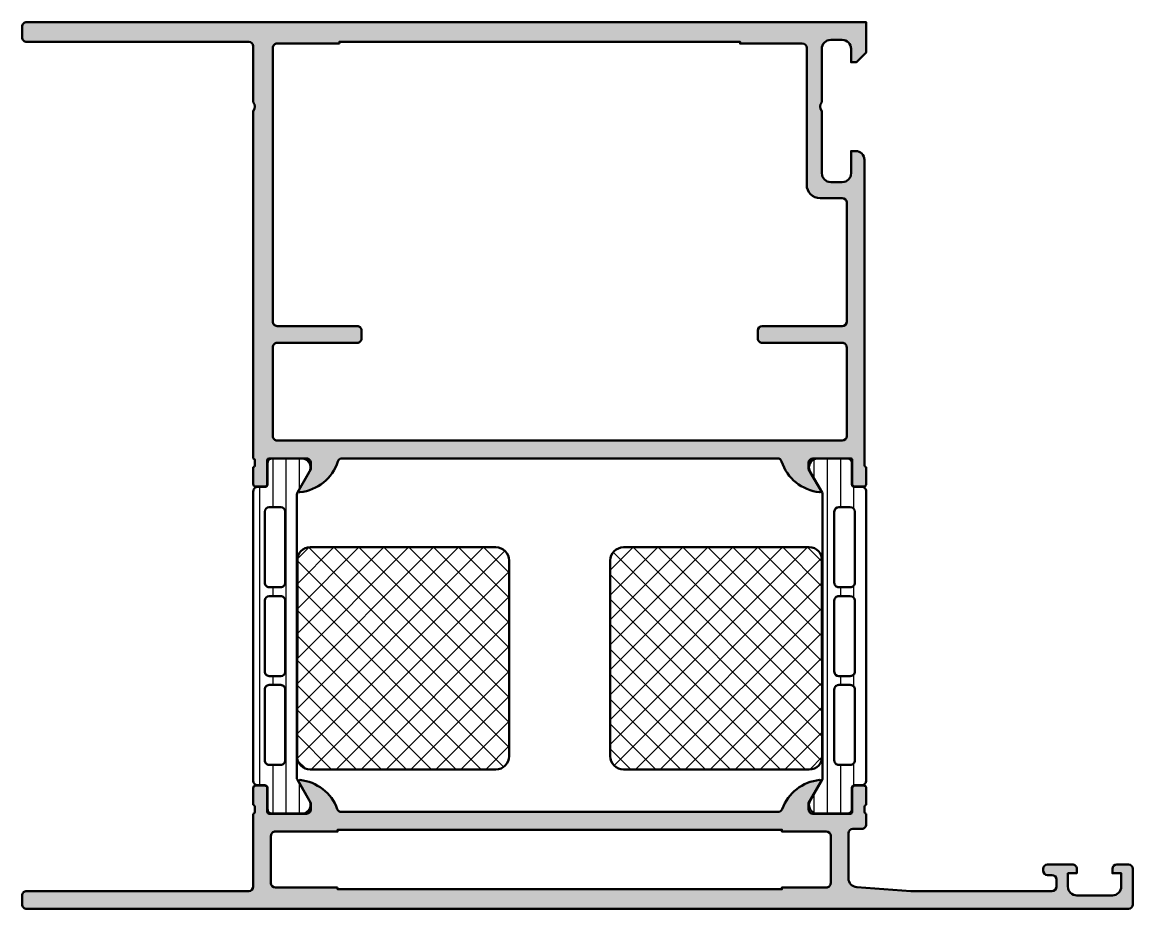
# Model space of a CAD drawing. Extents: x 0 to 125, y 0 to 100.
import ezdxf

# ---------------------------------------------------------------- set-up
doc = ezdxf.new("R2010")
doc.units = 0
for name, color, linetype, lineweight in [('0S-Alu contour', 7, 'Continuous', 50), ('0S-Alu hatch', 252, 'Continuous', 25), ('0S-Plastic contour', 254, 'Continuous', 50), ('0S-Plastic hatch', 253, 'Continuous', 25), ('0S-PT contour', 91, 'Continuous', 50), ('0S-PT hatch', 103, 'Continuous', 25)]:
    doc.layers.add(name, color=color, linetype=linetype, lineweight=lineweight)
pattern_1 = [(135, (0, 0), (-1.403165018917055, -1.403165018917055), []), (225, (0, 0), (1.403165018917055, -1.403165018917055), [])]
pattern_2 = [(90, (0, 0), (-1.4859, 0), [])]

# ---------------------------------------------------------------- blocks, each defined once
blk = doc.blocks.new('430240__9519D14A_E778_413C_893A_0CFC64B420CB_')
at = {"layer": '0S-Alu hatch'}
h = blk.add_hatch(color=256, dxfattribs=at)
edge = h.paths.add_edge_path()
edge.add_line((0.5, 0), (124.4999389648438, 0))
edge.add_arc((124.4998714773262, 0.5000674875174071), 0.5000674920713575, 270.0077324561224, 359.992267543883)
edge.add_line((124.9999389648436, 0.5000000000000355), (124.9999389648438, 4.499999999999978))
edge.add_arc((124.4998714773263, 4.499932512482496), 0.5000674920714625, 0.0077324561169704, 89.99226754388734)
edge.add_line((124.4999389648439, 5.000000000000008), (123.1998901367189, 5.000000000000006))
edge.add_arc((123.1999270355079, 4.499963101210925), 0.5000369001505013, 90.00422797774264, 179.9957720223886)
edge.add_line((122.6998901367188, 4.499999999999984), (122.6998901367188, 4))
edge.add_line((122.6998901367188, 4), (123.6998901367186, 4))
edge.add_line((123.6998901367186, 4), (123.6998901367188, 2.5))
edge.add_ellipse((122.6999271104125, 2.499963026306401), major_axis=(-0.9999630269899558, 0), ratio=1, start_angle=89.99788148507548, end_angle=180.0021185150526, ccw=False)
edge.add_line((122.6998901367188, 1.499999999999998), (118.6998901367188, 1.5))
edge.add_ellipse((118.699967006428, 2.500076869709434), major_axis=(-1.000076872663683, 0), ratio=1, start_angle=0.004403971451608868, end_angle=89.99559602863081, ccw=False)
edge.add_line((117.6998901367186, 2.500000000000237), (117.6998901367188, 4))
edge.add_line((117.6998901367188, 4), (118.6998901367188, 4))
edge.add_line((118.6998901367188, 4), (118.6998901367188, 4.500000000000198))
edge.add_arc((118.1999476115217, 4.500057474802838), 0.4999425285009028, 359.9934131156214, 450.0065868843901)
edge.add_line((118.1998901367188, 5.000000000000008), (115.3999023437501, 5.000000000000007))
edge.add_arc((115.3999189072093, 4.499983436540766), 0.5000165637335796, 90.00189796974266, 179.9981020306515)
edge.add_line((114.8999023437501, 4.499999999999968), (114.8999023437499, 4.300003051758018))
edge.add_arc((115.3999138845144, 4.300014592522378), 0.500011540897747, 180.0013224435664, 269.9986775563486)
edge.add_line((115.3999023437501, 3.800003051757817), (115.8999023437499, 3.800003051757812))
edge.add_ellipse((115.8998672445842, 3.299967952592187), major_axis=(-0.50003510039749, 0), ratio=1, start_angle=180.0040217857437, end_angle=269.9959782142193, ccw=False)
edge.add_line((116.3999023437499, 3.300003051757799), (116.3999023437501, 2.499999999999997))
edge.add_ellipse((115.8998857802908, 2.500016563459212), major_axis=(-0.5000165637335654, 0), ratio=1, start_angle=90.00189796974593, end_angle=179.9981020306515, ccw=False)
edge.add_line((115.8999023437501, 1.999999999999986), (99.99987792968767, 2))
edge.add_line((99.99987792968767, 2), (93.92863159232331, 2.433656093001665))
edge.add_ellipse((93.99987792968761, 3.431114843734052), major_axis=(-1.000000000000221, 0), ratio=1, start_angle=0, end_angle=85.9144241543766, ccw=False)
edge.add_line((92.99987792968739, 3.431114843734157), (92.99987792968761, 8.499999999999973))
edge.add_ellipse((93.49987792968763, 8.499999999999986), major_axis=(-0.5000000000000142, 0), ratio=1, start_angle=270.00000000000165, end_angle=360, ccw=False)
edge.add_line((93.49987792968761, 9), (94.49987792968761, 9))
edge.add_arc((94.49987792968761, 9.49999999999999), 0.4999999999999894, 269.9999999999984, 360)
edge.add_line((94.99987792968761, 9.499999999999975), (94.99987792968761, 10.69997591196493))
edge.add_ellipse((95.07868391684889, 10.96753714189632), major_axis=(-0.2789254297744526, 0), ratio=1, start_angle=-1.1624791642626064, end_angle=73.58848492527841, ccw=False)
edge.add_line((94.7998158945312, 10.97319589648444), (94.79981589453116, 11.4267898964845))
edge.add_ellipse((95.07868399017434, 11.43245055596137), major_axis=(-0.2789255417371679, 0), ratio=1, start_angle=-73.57540544468719, end_angle=1.1628700728463741, ccw=False)
edge.add_line((94.99981689453136, 11.69999389648438), (94.99981689453134, 13.580004896493))
edge.add_arc((94.69981689453128, 13.58000489649286), 0.3000000000000682, 0, 90.00000000002441)
edge.add_line((94.69981689453115, 13.88000489649293), (93.71984257548856, 13.88000489649293))
edge.add_arc((93.71984257548851, 13.58000489649298), 0.2999999999999474, 89.99999999999459, 180)
edge.add_line((93.41984257548857, 13.58000489649299), (93.41984257548857, 10.89999389648445))
edge.add_ellipse((93.21984257548853, 10.89999389648443), major_axis=(-0.2000000000000597, 0), ratio=1, start_angle=90.00000000000409, end_angle=180, ccw=False)
edge.add_line((93.21984257548853, 10.69999389648437), (88.99981689453114, 10.69999389648436))
edge.add_ellipse((88.99981689453115, 11.19999389648438), major_axis=(-0.5000000000000178, 0), ratio=1, start_angle=0, end_angle=89.9999999999983, ccw=False)
edge.add_line((88.49981689453114, 11.19999389648441), (88.49981689453112, 11.89999389648441))
edge.add_line((88.49981689453112, 11.89999389648441), (89.88131235215369, 14.29281421951199))
edge.add_arc((89.76169710988302, 14.36187411183615), 0.1381197846483221, 330.0000000000002, 455.6225775508061)
edge.add_arc((90.2380401357047, 9.52338503463427), 5.000000000002345, 95.62257755078637, 160.0499003679478)
edge.add_ellipse((85.06809437393632, 11.39999389648098), major_axis=(-0.4999999999965955, 0), ratio=1, start_angle=90.0000000000162, end_angle=160.0499003679666, ccw=False)
edge.add_line((85.06809437393647, 10.89999389648438), (35.93183488011989, 10.89999389648437))
edge.add_ellipse((35.93183488011999, 11.39999389647932), major_axis=(-0.4999999999949552, 0), ratio=1, start_angle=19.950396113896375, end_angle=89.99999999998778, ccw=False)
edge.add_arc((30.76189882909059, 9.523358282335494), 5.000000000005633, 19.95039611390961, 84.37742244920904)
edge.add_arc((31.23824185491309, 14.36184735954069), 0.1381197846482319, 84.3774224492316, 210.000000000031)
edge.add_line((31.11862661264252, 14.29278746721651), (32.50012207026486, 11.89996714418899))
edge.add_line((32.50012207026486, 11.89996714418899), (32.50012207026486, 11.19996714418884))
edge.add_ellipse((32.00012207026484, 11.19996714418887), major_axis=(-0.5000000000000214, 0), ratio=1, start_angle=89.99999999999591, end_angle=180, ccw=False)
edge.add_line((32.00012207026481, 10.69996714418885), (27.78009638930774, 10.69996714418884))
edge.add_ellipse((27.78009638930771, 10.89996714418891), major_axis=(-0.2000000000000668, 0), ratio=1, start_angle=0, end_angle=90.00000000001017, ccw=False)
edge.add_line((27.58009638930764, 10.89996714418887), (27.58009638930758, 13.57997814419745))
edge.add_arc((27.28009638930757, 13.57997814419739), 0.3000000000000149, 0, 90.00000000001017)
edge.add_line((27.28009638930752, 13.87997814419741), (26.30012207026488, 13.87997814419742))
edge.add_arc((26.30012207026489, 13.57997814419745), 0.2999999999999652, 90.00000000000205, 180)
edge.add_line((26.00012207026493, 13.57997814419744), (26.00012207026487, 11.69996714418886))
edge.add_ellipse((25.92125497462176, 11.43242380366604), major_axis=(-0.2789255417370154, 0), ratio=1, start_angle=178.8371299271152, end_angle=253.57540544465058, ccw=False)
edge.add_line((26.2001230702648, 11.42676314418899), (26.2001230702648, 10.97316914418885))
edge.add_ellipse((25.92125504794741, 10.96751038960063), major_axis=(-0.2789254297741601, 0), ratio=1, start_angle=106.4245856319628, end_angle=181.1624791642833, ccw=False)
edge.add_line((26.00012207026481, 10.69996714418882), (25.99999999984675, 2.499965981609189))
edge.add_ellipse((25.49999999989952, 2.499973247704528), major_axis=(-0.5000000000000312, 0), ratio=1, start_angle=89.9999999999983, end_angle=179.9991673671277, ccw=False)
edge.add_line((25.4999999998995, 1.999973247704496), (0.5000000000001137, 1.999999999999992))
edge.add_arc((0.5000000000000427, 1.49999999999995), 0.5000000000000427, 89.99999999999186, 180)
edge.add_line((0, 1.500000000000021), (0, 0.499999999999986))
edge.add_arc((0.4999999999999929, 0.4999999999999929), 0.4999999999999929, 180, 270.0000000000008)
edge = h.paths.add_edge_path()
edge.add_line((35.49998168940549, 2.399967144188849), (28.50001220698361, 2.399967144188849))
edge.add_ellipse((28.50001220698362, 2.899967144188853), major_axis=(-0.5000000000000046, 0), ratio=1, start_angle=0, end_angle=89.9999999999996, ccw=False)
edge.add_line((28.00001220698362, 2.899967144188858), (28.00001220698362, 8.199970195946648))
edge.add_ellipse((28.50001220698366, 8.199970195946628), major_axis=(-0.5000000000000356, 0), ratio=1, start_angle=269.9999999999984, end_angle=360, ccw=False)
edge.add_line((28.50001220698367, 8.699970195946664), (35.49998168940549, 8.69997019594666))
edge.add_line((35.49998168940549, 8.69997019594666), (35.49998168940548, 8.899993896484375))
edge.add_line((35.49998168940548, 8.899993896484375), (85.49995727539051, 8.899993896484602))
edge.add_line((85.49995727539051, 8.899993896484602), (85.4999572753905, 8.699996948242186))
edge.add_line((85.4999572753905, 8.699996948242186), (90.49992675781263, 8.699996948242191))
edge.add_ellipse((90.49992675781262, 8.199996948242205), major_axis=(-0.4999999999999858, 0), ratio=1, start_angle=180, end_angle=269.9999999999984, ccw=False)
edge.add_line((90.9999267578126, 8.199996948242198), (90.9999267578126, 2.899993896484614))
edge.add_ellipse((90.49992675781247, 2.899993896484709), major_axis=(-0.5000000000001279, 0), ratio=1, start_angle=89.99999999999022, end_angle=180, ccw=False)
edge.add_line((90.49992675781237, 2.399993896484581), (85.49995727539051, 2.399993896484375))
edge.add_line((85.49995727539051, 2.399993896484375), (85.4999572753905, 2.199996948242407))
edge.add_line((85.4999572753905, 2.199996948242407), (35.49998168940549, 2.19997123285794))
edge.add_line((35.49998168940549, 2.19997123285794), (35.49998168940549, 2.399967144188849))
at = {"layer": '0S-Alu contour', "color": 7}
for points in [[(27.28009638930752, 13.87997814419741), (26.30012207026488, 13.87997814419742)], [(31.11862661264252, 14.29278746721651), (32.50012207026486, 11.89996714418899), (32.50012207026486, 11.19996714418884)], [(88.49981689453114, 11.19999389648441), (88.49981689453112, 11.89999389648441), (89.88131235215369, 14.29281421951199)], [(94.69981689453115, 13.88000489649293), (93.71984257548856, 13.88000489649293)], [(26.00012207026493, 13.57997814419744), (26.00012207026487, 11.69996714418886)], [(27.58009638930764, 10.89996714418887), (27.58009638930758, 13.57997814419745)], [(93.41984257548857, 13.58000489649299), (93.41984257548857, 10.89999389648445)], [(94.99981689453136, 11.69999389648438), (94.99981689453134, 13.580004896493)], [(26.2001230702648, 11.42676314418899), (26.2001230702648, 10.97316914418885)], [(94.7998158945312, 10.97319589648444), (94.79981589453116, 11.4267898964845)], [(26.00012207026481, 10.69996714418882), (25.99999999984675, 2.499965981609189)], [(32.00012207026481, 10.69996714418885), (27.78009638930774, 10.69996714418884)], [(85.06809437393647, 10.89999389648438), (35.93183488011989, 10.89999389648437)], [(93.21984257548853, 10.69999389648437), (88.99981689453114, 10.69999389648436)], [(94.99987792968761, 9.499999999999975), (94.99987792968761, 10.69997591196493)], [(28.50001220698367, 8.699970195946664), (35.49998168940549, 8.69997019594666), (35.49998168940548, 8.899993896484375), (85.49995727539051, 8.899993896484602), (85.4999572753905, 8.699996948242186), (90.49992675781263, 8.699996948242191)], [(93.49987792968761, 9), (94.49987792968761, 9)], [(28.00001220698362, 2.899967144188858), (28.00001220698362, 8.199970195946648)], [(90.9999267578126, 8.199996948242198), (90.9999267578126, 2.899993896484614)], [(92.99987792968739, 3.431114843734157), (92.99987792968761, 8.499999999999973)], [(114.8999023437501, 4.499999999999968), (114.8999023437499, 4.300003051758018)], [(118.1998901367188, 5.000000000000008), (115.3999023437501, 5.000000000000007)], [(115.3999023437501, 3.800003051757817), (115.8999023437499, 3.800003051757812)], [(117.6998901367186, 2.500000000000237), (117.6998901367188, 4), (118.6998901367188, 4), (118.6998901367188, 4.500000000000198)], [(122.6998901367188, 4.499999999999984), (122.6998901367188, 4), (123.6998901367186, 4), (123.6998901367188, 2.5)], [(124.4999389648439, 5.000000000000008), (123.1998901367189, 5.000000000000006)], [(124.9999389648436, 0.5000000000000355), (124.9999389648438, 4.499999999999978)], [(116.3999023437499, 3.300003051757799), (116.3999023437501, 2.499999999999997)], [(0, 1.500000000000021), (0, 0.499999999999986)], [(25.4999999998995, 1.999973247704496), (0.5000000000001137, 1.999999999999992)], [(35.49998168940549, 2.399967144188849), (28.50001220698361, 2.399967144188849)], [(90.49992675781237, 2.399993896484581), (85.49995727539051, 2.399993896484375), (85.4999572753905, 2.199996948242407), (35.49998168940549, 2.19997123285794), (35.49998168940549, 2.399967144188849)], [(115.8999023437501, 1.999999999999986), (99.99987792968767, 2), (93.92863159232331, 2.433656093001665)], [(122.6998901367188, 1.499999999999998), (118.6998901367188, 1.5)], [(0.5, 0), (124.4999389648438, 0)]]:
    blk.add_lwpolyline(points, dxfattribs=at)
for centre, radius, start, end in [((26.30012207026489, 13.57997814419745), 0.2999999999999652, 90.00000000000205, 180), ((27.28009638930757, 13.57997814419739), 0.3000000000000149, 0, 90.00000000001017), ((31.23824185491309, 14.36184735954069), 0.1381197846482319, 84.3774224492316, 210.000000000031), ((30.76189882909059, 9.523358282335494), 5.000000000005633, 19.95039611390961, 84.37742244920904), ((90.2380401357047, 9.52338503463427), 5.000000000002345, 95.62257755078637, 160.0499003679478), ((89.76169710988302, 14.36187411183615), 0.1381197846483221, 330.0000000000002, 95.62257755080613), ((93.71984257548851, 13.58000489649298), 0.2999999999999474, 89.99999999999459, 180), ((94.69981689453128, 13.58000489649286), 0.3000000000000682, 0, 90.00000000002441), ((94.49987792968761, 9.49999999999999), 0.4999999999999894, 269.9999999999984, 0), ((115.3999189072093, 4.499983436540766), 0.5000165637335796, 90.00189796974266, 179.9981020306515), ((115.3999138845144, 4.300014592522378), 0.500011540897747, 180.0013224435664, 269.9986775563486), ((118.1999476115217, 4.500057474802838), 0.4999425285009028, 359.9934131156214, 90.00658688439012), ((123.1999270355079, 4.499963101210925), 0.5000369001505013, 90.00422797774264, 179.9957720223886), ((124.4998714773263, 4.499932512482496), 0.5000674920714625, 0.0077324561169704, 89.99226754388734), ((0.5000000000000427, 1.49999999999995), 0.5000000000000427, 89.99999999999186, 180), ((0.4999999999999929, 0.4999999999999929), 0.4999999999999929, 180, 270.0000000000008), ((124.4998714773262, 0.5000674875174071), 0.5000674920713575, 270.0077324561224, 359.992267543883)]:
    blk.add_arc(centre, radius, start, end, dxfattribs=at)
at = {"layer": '0S-Alu contour', "color": 7, "extrusion": (0, 0, -1)}
for centre, radius, start, end in [((-25.92125497462176, 11.43242380366604), 0.2789255417370154, 106.4245945553494, 181.162870072885), ((-95.07868399017434, 11.43245055596137), 0.2789255417371679, 358.8371299271536, 73.57540544468728), ((-25.92125504794741, 10.96751038960063), 0.2789254297741601, 178.8375208357167, 253.5754143680372), ((-27.78009638930771, 10.89996714418891), 0.2000000000000668, 269.9999999999898, 0), ((-32.00012207026484, 11.19996714418887), 0.5000000000000214, 180, 270.0000000000041), ((-35.93183488011999, 11.39999389647932), 0.4999999999949552, 270.0000000000122, 340.0496038861036), ((-85.06809437393632, 11.39999389648098), 0.4999999999965955, 199.9500996320334, 269.9999999999838), ((-88.99981689453115, 11.19999389648438), 0.5000000000000178, 270.0000000000017, 0), ((-93.21984257548853, 10.89999389648443), 0.2000000000000597, 180, 269.9999999999959), ((-95.07868391684889, 10.96753714189632), 0.2789254297744526, 286.4115150747216, 1.162479164262609), ((-93.49987792968763, 8.499999999999986), 0.5000000000000142, 0, 89.99999999999837), ((-28.50001220698366, 8.199970195946628), 0.5000000000000356, 0, 90.0000000000016), ((-90.49992675781262, 8.199996948242205), 0.4999999999999858, 90.0000000000016, 180), ((-115.8998672445842, 3.299967952592187), 0.50003510039749, 90.0040217857807, 179.9959782142563), ((-28.50001220698362, 2.899967144188853), 0.5000000000000046, 270.0000000000004, 0), ((-90.49992675781247, 2.899993896484709), 0.5000000000001279, 180, 270.0000000000098), ((-93.99987792968761, 3.431114843734052), 1.000000000000221, 274.0855758456234, 0), ((-25.49999999989952, 2.499973247704528), 0.5000000000000312, 180.0008326328724, 270.0000000000017), ((-115.8998857802908, 2.500016563459212), 0.5000165637335654, 180.0018979693485, 269.9981020302541), ((-118.699967006428, 2.500076869709434), 1.000076872663683, 270.0044039713692, 359.9955960285484), ((-122.6999271104125, 2.499963026306401), 0.9999630269899558, 179.9978814849474, 270.0021185149245)]:
    blk.add_arc(centre, radius, start, end, dxfattribs=at)
blk = doc.blocks.new('430510__DE6F1BF7_AAAD_464A_8A7F_A344EB826E03_')
at = {"layer": '0S-PT hatch'}
h = blk.add_hatch(dxfattribs=at)
h.set_pattern_fill('ANSI37', color=256, scale=0.625, angle=90, style=0)
h.set_pattern_definition(pattern_1)
edge = h.paths.add_edge_path()
edge.add_line((67.68982100441738, 15.68997591196492), (88.58985342934413, 15.68997591196493))
edge.add_arc((88.61656169168069, 17.12549576254588), 1.435768286559153, 268.9341184137193, 362.5740110506953)
edge.add_line((90.05088135027142, 17.18997591196493), (90.0139542307046, 39.18997591196493))
edge.add_arc((88.64035607998967, 39.31190212465653), 1.378998869103517, 354.9274856688382, 452.0987950140447)
edge.add_line((88.58985342934413, 40.68997591196493), (67.68982100441735, 40.68997591196492))
edge.add_arc((67.68982472385952, 39.18997219252278), 1.500003719446759, 90.00014207187252, 179.9998579268319)
edge.add_line((66.18982100441737, 39.18997591196492), (66.18982100441738, 17.18997591196492))
edge.add_arc((67.68982367965171, 17.18997858719926), 1.500002675236713, 180.000102185685, 269.9998978137581)
at = {"layer": '0S-PT contour', "color": 7}
for points in [[(88.58985342934413, 40.68997591196493), (67.68982100441735, 40.68997591196492)], [(66.18982100441737, 39.18997591196492), (66.18982100441738, 17.18997591196492)], [(90.05088135027142, 17.18997591196493), (90.0139542307046, 39.18997591196493)], [(67.68982100441738, 15.68997591196492), (88.58985342934413, 15.68997591196493)]]:
    blk.add_lwpolyline(points, dxfattribs=at)
for centre, radius, start, end in [((67.68982472385952, 39.18997219252278), 1.500003719446759, 90.00014207187252, 179.9998579268319), ((88.64035607998967, 39.31190212465653), 1.378998869103517, 354.9274856688382, 92.09879501404477), ((67.68982367965171, 17.18997858719926), 1.500002675236713, 180.000102185685, 269.9998978137581), ((88.61656169168069, 17.12549576254588), 1.435768286559153, 268.9341184137193, 2.574011050695321)]:
    blk.add_arc(centre, radius, start, end, dxfattribs=at)
blk = doc.blocks.new('284257__7E6B2BC7_24A9_4743_8F07_E89A502FB215___70AA0BA9_4197_440C_9628_D83550887D3A_')
at = {"layer": '0S-Plastic hatch'}
h = blk.add_hatch(dxfattribs=at)
h.set_pattern_fill('ANSI31', color=256, scale=0.4680000000000001, angle=45, style=0)
h.set_pattern_definition(pattern_2)
edge = h.paths.add_edge_path()
edge.add_ellipse((94.4921626008946, 14.40997291196493), major_axis=(-0.4999999999999985, 0), ratio=1, start_angle=90, end_angle=179.9999730418353, ccw=False)
edge.add_line((94.4921626008946, 13.90997291196493), (93.68183126756134, 13.90997291196493))
edge.add_arc((93.68183126756134, 13.60997291196491), 0.3000000000000202, 90.00000000000273, 180)
edge.add_line((93.38183126756132, 13.6099729119649), (93.38216321795835, 11.20997452902858))
edge.add_ellipse((92.88216724051975, 11.2099718894035), major_axis=(-0.4999959774455549, 0), ratio=1, start_angle=89.99969751881491, end_angle=180.0003024817733, ccw=False)
edge.add_line((92.8821646008947, 10.70997591196491), (89.40562310279518, 10.70997591196492))
edge.add_ellipse((89.54793375178653, 11.69979398668777), major_axis=(-0.9999960709244795, 0), ratio=1, start_angle=-32.727016099841194, end_angle=81.81839194810021, ccw=False)
edge.add_line((88.70668110279519, 12.24042891196493), (90.02515081728183, 14.52408575871511))
edge.add_arc((89.59213810055107, 14.77408573301467), 0.5000000000003328, 330.0000034006767, 359.9999401018306)
edge.add_line((90.09213810055113, 14.77408521024616), (90.08756875813714, 46.62586661368374))
edge.add_arc((89.58756875813712, 46.62586609091505), 0.5000000000002875, 5.98981694121e-05, 29.99999659934351)
edge.add_line((90.02058147486775, 46.87586606521474), (88.70211176038116, 49.15952291196491))
edge.add_ellipse((89.54336440937249, 49.7001578372421), major_axis=(-0.9999960709244653, 0), ratio=1, start_angle=-81.81839194809828, end_angle=32.72701609984313, ccw=False)
edge.add_line((89.40105376038109, 50.68997591196493), (92.87759525848062, 50.68997591196493))
edge.add_ellipse((92.8775978981057, 50.18997993452634), major_axis=(-0.499995977445562, 0), ratio=1, start_angle=179.9996975182268, end_angle=270.0003024811867, ccw=False)
edge.add_line((93.37759387554429, 50.18997729490127), (93.37726192514727, 47.78997891196492))
edge.add_arc((93.67726192514726, 47.78997891196492), 0.2999999999999829, 180, 270)
edge.add_line((93.67726192514726, 47.48997891196494), (94.49217792918571, 47.48997891196493))
edge.add_ellipse((94.4921779291857, 46.98997891196493), major_axis=(-0.4999999999999929, 0), ratio=1, start_angle=179.9999730418353, end_angle=269.9999999999984, ccw=False)
edge.add_line((94.99217792918564, 46.98997867672416), (94.99216260089455, 14.40997267672416))
edge = h.paths.add_edge_path()
edge.add_arc((93.20655563563267, 16.69685383321118), 0.5000000020876358, 269.9981008973821, 360)
edge.add_line((93.70655563772031, 16.69685383139306), (93.70655563772031, 24.69685077928073))
edge.add_arc((93.20655563556298, 24.69685077740327), 0.5000000021573215, 0, 90.00189908949562)
edge.add_line((93.20653906288067, 25.19685077928594), (91.90654495656791, 25.19685077928595))
edge.add_arc((91.90654131721124, 24.69685441864269), 0.4999963606565038, 89.9995829574057, 180.0004170428646)
edge.add_line((91.40654495656796, 24.69685077928592), (91.40654495656796, 16.69685383139821))
edge.add_arc((91.90654131721134, 16.69685019204158), 0.4999963606566246, 179.9995829571354, 270.0004170425845)
edge.add_line((91.90654495656796, 16.1968538313982), (93.20653906283584, 16.1968538313982))
edge = h.paths.add_edge_path()
edge.add_arc((93.20655563770988, 26.69685077928593), 0.4999999999999965, 269.999999998808, 360)
edge.add_line((93.7065556377099, 26.69685077928074), (93.7065556377099, 34.70055766410887))
edge.add_arc((93.20655563770988, 34.70055766411407), 0.5, 0, 90)
edge.add_line((93.20655563770988, 35.20055766411406), (91.90654495655755, 35.20055766411406))
edge.add_arc((91.90654495655754, 34.70055766411408), 0.4999999999999929, 89.99999999999837, 180)
edge.add_line((91.40654495655755, 34.70055766410888), (91.40654495655755, 26.69685077928075))
edge.add_arc((91.90654495655755, 26.69685077928594), 0.5000000000000142, 180, 269.9999999988063)
edge.add_line((91.90654495654715, 26.19685077928593), (93.2065556376995, 26.19685077928594))
edge = h.paths.add_edge_path()
edge.add_arc((93.20655563562224, 36.70055766592705), 0.500000002087643, 269.9981008973838, 360)
edge.add_line((93.70655563770988, 36.70055766410892), (93.7065556377099, 44.70056987079607))
edge.add_arc((93.20657089649897, 44.70056987080128), 0.4999847412109091, 0, 90)
edge.add_line((93.20657089649897, 45.20055461201219), (91.90656021534659, 45.2005546120122))
edge.add_arc((91.90656021534659, 44.70053935322316), 0.5000152587890412, 90, 180)
edge.add_line((91.40654495655755, 44.70053935321796), (91.40654495655755, 36.70055766411405))
edge.add_arc((91.90654131720088, 36.70055402475739), 0.4999963606565677, 179.9995829571354, 270.0004170425911)
edge.add_line((91.90654495655754, 36.20055766411407), (93.20653906282544, 36.20055766411407))
at = {"layer": '0S-Alu contour', "color": 7}
for points in [[(93.20657089649897, 45.20055461201219), (91.90656021534659, 45.2005546120122)], [(91.40654495655755, 44.70053935321796), (91.40654495655755, 36.70055766411405)], [(93.70655563770988, 36.70055766410892), (93.7065556377099, 44.70056987079607)], [(91.90654495655754, 36.20055766411407), (93.20653906282544, 36.20055766411407)], [(93.20655563770988, 35.20055766411406), (91.90654495655755, 35.20055766411406)], [(91.40654495655755, 34.70055766410888), (91.40654495655755, 26.69685077928075)], [(93.7065556377099, 26.69685077928074), (93.7065556377099, 34.70055766410887)], [(91.90654495654715, 26.19685077928593), (93.2065556376995, 26.19685077928594)], [(93.20653906288067, 25.19685077928594), (91.90654495656791, 25.19685077928595)], [(91.40654495656796, 24.69685077928592), (91.40654495656796, 16.69685383139821)], [(93.70655563772031, 16.69685383139306), (93.70655563772031, 24.69685077928073)], [(91.90654495656796, 16.1968538313982), (93.20653906283584, 16.1968538313982)]]:
    blk.add_lwpolyline(points, dxfattribs=at)
for centre, radius, start, end in [((91.90656021534659, 44.70053935322316), 0.5000152587890412, 90, 180), ((93.20657089649897, 44.70056987080128), 0.4999847412109091, 0, 90), ((91.90654131720088, 36.70055402475739), 0.4999963606565677, 179.9995829571354, 270.0004170425911), ((93.20655563562224, 36.70055766592705), 0.500000002087643, 269.9981008973838, 0), ((91.90654495655754, 34.70055766411408), 0.4999999999999929, 89.99999999999837, 180), ((93.20655563770988, 34.70055766411407), 0.5, 0, 90), ((91.90654495655755, 26.69685077928594), 0.5000000000000142, 180, 269.9999999988063), ((93.20655563770988, 26.69685077928593), 0.4999999999999965, 269.999999998808, 0), ((91.90654131721124, 24.69685441864269), 0.4999963606565038, 89.9995829574057, 180.0004170428646), ((93.20655563556298, 24.69685077740327), 0.5000000021573215, 0, 90.00189908949562), ((91.90654131721134, 16.69685019204158), 0.4999963606566246, 179.9995829571354, 270.0004170425845), ((93.20655563563267, 16.69685383321118), 0.5000000020876358, 269.9981008973821, 0)]:
    blk.add_arc(centre, radius, start, end, dxfattribs=at)
at = {"layer": '0S-Plastic contour', "color": 7}
for points in [[(89.40105376038109, 50.68997591196493), (92.87759525848062, 50.68997591196493)], [(93.37759387554429, 50.18997729490127), (93.37726192514727, 47.78997891196492)], [(90.02058147486775, 46.87586606521474), (88.70211176038116, 49.15952291196491)], [(90.09213810055113, 14.77408521024616), (90.08756875813714, 46.62586661368374)], [(93.67726192514726, 47.48997891196494), (94.49217792918571, 47.48997891196493)], [(94.99217792918564, 46.98997867672416), (94.99216260089455, 14.40997267672416)], [(88.70668110279519, 12.24042891196493), (90.02515081728183, 14.52408575871511)], [(94.4921626008946, 13.90997291196493), (93.68183126756134, 13.90997291196493)], [(93.38183126756132, 13.6099729119649), (93.38216321795835, 11.20997452902858)], [(92.8821646008947, 10.70997591196491), (89.40562310279518, 10.70997591196492)]]:
    blk.add_lwpolyline(points, dxfattribs=at)
at = {"layer": '0S-Plastic contour', "color": 7, "extrusion": (0, 0, -1)}
for centre, radius, start, end in [((-89.54336440937249, 49.7001578372421), 0.9999960709244653, 327.2729839001569, 81.81839194809844), ((-92.8775978981057, 50.18997993452634), 0.499995977445562, 89.9996975188133, 180.0003024817733), ((-94.4921779291857, 46.98997891196493), 0.4999999999999929, 90.0000000000016, 180.0000269581648), ((-94.4921626008946, 14.40997291196493), 0.4999999999999985, 180.0000269581648, 270), ((-89.54793375178653, 11.69979398668777), 0.9999960709244795, 278.1816080518998, 32.72701609984115), ((-92.88216724051975, 11.2099718894035), 0.4999959774455549, 179.9996975182267, 270.0003024811851)]:
    blk.add_arc(centre, radius, start, end, dxfattribs=at)
at = {"layer": '0S-Plastic contour', "color": 7}
for centre, radius, start, end in [((93.67726192514726, 47.78997891196492), 0.2999999999999829, 180, 270), ((89.58756875813712, 46.62586609091505), 0.5000000000002875, 5.98981694121e-05, 29.99999659934351), ((89.59213810055107, 14.77408573301467), 0.5000000000003328, 330.0000034006767, 359.9999401018306), ((93.68183126756134, 13.60997291196491), 0.3000000000000202, 90.00000000000273, 180)]:
    blk.add_arc(centre, radius, start, end, dxfattribs=at)
blk = doc.blocks.new('430510__92513907_C503_4A09_BEDA_F2DB01C8CE37_')
at = {"layer": '0S-PT hatch'}
h = blk.add_hatch(dxfattribs=at)
h.set_pattern_fill('ANSI37', color=256, scale=0.625, angle=90, style=0)
h.set_pattern_definition(pattern_1)
edge = h.paths.add_edge_path()
edge.add_arc((53.31017632030071, 17.18996981942316), 1.500002675236729, 270.0001021862424, 359.999897814315)
edge.add_line((54.81017899553505, 17.18996714418882), (54.81017899553505, 39.18996714418882))
edge.add_arc((53.3101752760929, 39.18996342474667), 1.500003719446759, 0.0001420731681082, 89.9998579281275)
edge.add_line((53.31017899553505, 40.68996714418882), (32.41014657060829, 40.68996714418882))
edge.add_arc((32.36463264687768, 39.29987517644634), 1.390836868951751, 88.12471077754246, 184.532407087134)
edge.add_line((30.97814520716509, 39.18996714418882), (30.93323905197349, 17.18996714418882))
edge.add_arc((32.39411839681363, 17.15127099679727), 1.461391751722821, 178.4826894687781, 270.6284181658987)
edge.add_line((32.41014657060829, 15.68996714418882), (53.31017899553505, 15.68996714418882))
at = {"layer": '0S-PT contour', "color": 7}
for points in [[(53.31017899553505, 40.68996714418882), (32.41014657060829, 40.68996714418882)], [(30.97814520716509, 39.18996714418882), (30.93323905197349, 17.18996714418882)], [(54.81017899553505, 17.18996714418882), (54.81017899553505, 39.18996714418882)], [(32.41014657060829, 15.68996714418882), (53.31017899553505, 15.68996714418882)]]:
    blk.add_lwpolyline(points, dxfattribs=at)
for centre, radius, start, end in [((32.36463264687768, 39.29987517644634), 1.390836868951751, 88.12471077754246, 184.532407087134), ((53.3101752760929, 39.18996342474667), 1.500003719446759, 0.0001420731681082, 89.9998579281275), ((32.39411839681363, 17.15127099679727), 1.461391751722821, 178.4826894687781, 270.6284181658987), ((53.31017632030071, 17.18996981942316), 1.500002675236729, 270.0001021862424, 359.999897814315)]:
    blk.add_arc(centre, radius, start, end, dxfattribs=at)
blk = doc.blocks.new('284257__1E0F1990_7378_4D89_9CD4_8A85B00628BA___78E99629_7DEF_4821_A4E2_9F5FD95886AF_')
at = {"layer": '0S-Plastic hatch'}
h = blk.add_hatch(dxfattribs=at)
h.set_pattern_fill('ANSI31', color=256, scale=0.4680000000000001, angle=45, style=0)
h.set_pattern_definition(pattern_2)
edge = h.paths.add_edge_path()
edge.add_arc((26.50783739905782, 14.40996414418882), 0.4999999999999985, 180.0000269581648, 270)
edge.add_line((26.50783739905782, 13.90996414418882), (27.31816873239109, 13.90996414418882))
edge.add_ellipse((27.31816873239108, 13.6099641441888), major_axis=(-0.3000000000000184, 0), ratio=1, start_angle=180, end_angle=269.99999999999864, ccw=False)
edge.add_line((27.6181687323911, 13.60996414418879), (27.61783678199407, 11.20996576125247))
edge.add_arc((28.11783275943266, 11.20996312162739), 0.4999959774455513, 179.9996975182267, 270.0003024811855)
edge.add_line((28.11783539905773, 10.7099671441888), (31.59437689715725, 10.70996714418881))
edge.add_arc((31.45206624816589, 11.69978521891166), 0.9999960709244788, 278.1816080519002, 392.7270160998407)
edge.add_line((32.29331889715723, 12.24042014418882), (30.9748491826706, 14.524076990939))
edge.add_ellipse((31.40786189940136, 14.77407696523856), major_axis=(-0.5000000000003372, 0), ratio=1, start_angle=5.9898169411098934e-05, end_angle=29.99999659932263, ccw=False)
edge.add_line((30.9078618994013, 14.77407644247005), (30.91243124181529, 46.62585784590763))
edge.add_ellipse((31.4124312418153, 46.62585732313893), major_axis=(-0.5000000000002875, 0), ratio=1, start_angle=330.0000034006556, end_angle=359.9999401018306, ccw=False)
edge.add_line((30.97941852508467, 46.87585729743863), (32.29788823957125, 49.15951414418881))
edge.add_arc((31.45663559057993, 49.70014906946598), 0.9999960709244712, 327.2729839001572, 441.8183919480979)
edge.add_line((31.59894623957133, 50.68996714418883), (28.12240474147179, 50.68996714418883))
edge.add_arc((28.12240210184671, 50.18997116675024), 0.499995977445562, 89.99969751881291, 180.0003024817733)
edge.add_line((27.62240612440812, 50.18996852712516), (27.62273807480514, 47.78997014418882))
edge.add_ellipse((27.32273807480515, 47.78997014418881), major_axis=(-0.29999999999999, 0), ratio=1, start_angle=90.00000000000142, end_angle=180, ccw=False)
edge.add_line((27.32273807480516, 47.48997014418882), (26.50782207076672, 47.48997014418882))
edge.add_arc((26.50782207076672, 46.98997014418882), 0.5, 90.0000000000004, 180.0000269581648)
edge.add_line((26.00782207076678, 46.98996990894808), (26.00783739905788, 14.40996390894806))
edge = h.paths.add_edge_path()
edge.add_ellipse((27.79344436431976, 16.69684506543507), major_axis=(-0.5000000020876358, 0), ratio=1, start_angle=0, end_angle=90.00189910261747, ccw=False)
edge.add_line((27.29344436223212, 16.69684506361695), (27.29344436223212, 24.69684201150462))
edge.add_ellipse((27.79344436438944, 24.69684200962716), major_axis=(-0.5000000021573144, 0), ratio=1, start_angle=269.9981009105036, end_angle=360, ccw=False)
edge.add_line((27.79346093707176, 25.19684201150982), (29.0934550433845, 25.19684201150984))
edge.add_ellipse((29.09345868274121, 24.69684565086658), major_axis=(-0.4999963606565038, 0), ratio=1, start_angle=179.9995829571355, end_angle=270.00041704259513, ccw=False)
edge.add_line((29.59345504338447, 24.69684201150981), (29.59345504338447, 16.6968450636221))
edge.add_ellipse((29.0934586827411, 16.69684142426547), major_axis=(-0.4999963606566175, 0), ratio=1, start_angle=89.99958295741459, end_angle=180.0004170428646, ccw=False)
edge.add_line((29.09345504338446, 16.1968450636221), (27.79346093711658, 16.1968450636221))
edge = h.paths.add_edge_path()
edge.add_ellipse((27.79344436224252, 26.69684201150982), major_axis=(-0.4999999999999965, 0), ratio=1, start_angle=0, end_angle=90.0000000011924, ccw=False)
edge.add_line((27.29344436224252, 26.69684201150462), (27.29344436224252, 34.70054889633276))
edge.add_ellipse((27.79344436224253, 34.70054889633796), major_axis=(-0.5, 0), ratio=1, start_angle=270, end_angle=360, ccw=False)
edge.add_line((27.79344436224253, 35.20054889633796), (29.09345504339487, 35.20054889633796))
edge.add_ellipse((29.09345504339487, 34.70054889633797), major_axis=(-0.4999999999999929, 0), ratio=1, start_angle=180, end_angle=270.0000000000008, ccw=False)
edge.add_line((29.59345504339487, 34.70054889633277), (29.59345504339487, 26.69684201150464))
edge.add_ellipse((29.09345504339486, 26.69684201150984), major_axis=(-0.5000000000000107, 0), ratio=1, start_angle=90.00000000119331, end_angle=180, ccw=False)
edge.add_line((29.09345504340527, 26.19684201150982), (27.79344436225293, 26.19684201150982))
edge = h.paths.add_edge_path()
edge.add_ellipse((27.79344436433017, 36.70054889815094), major_axis=(-0.500000002087643, 0), ratio=1, start_angle=0, end_angle=90.00189910261668, ccw=False)
edge.add_line((27.29344436224252, 36.70054889633281), (27.29344436224252, 44.70056110301997))
edge.add_ellipse((27.79342910345344, 44.70056110302517), major_axis=(-0.4999847412109091, 0), ratio=1, start_angle=270, end_angle=360, ccw=False)
edge.add_line((27.79342910345344, 45.20054584423608), (29.09343978460583, 45.20054584423609))
edge.add_ellipse((29.09343978460583, 44.70053058544706), major_axis=(-0.5000152587890412, 0), ratio=1, start_angle=180, end_angle=269.9999999999992, ccw=False)
edge.add_line((29.59345504339487, 44.70053058544184), (29.59345504339487, 36.70054889633795))
edge.add_ellipse((29.09345868275155, 36.70054525698128), major_axis=(-0.4999963606565677, 0), ratio=1, start_angle=89.9995829574089, end_angle=180.0004170428646, ccw=False)
edge.add_line((29.09345504339487, 36.20054889633796), (27.79346093712698, 36.20054889633796))
at = {"layer": '0S-Alu contour', "color": 7}
for points in [[(27.79342910345344, 45.20054584423608), (29.09343978460583, 45.20054584423609)], [(27.29344436224252, 36.70054889633281), (27.29344436224252, 44.70056110301997)], [(29.59345504339487, 44.70053058544184), (29.59345504339487, 36.70054889633795)], [(27.79344436224253, 35.20054889633796), (29.09345504339487, 35.20054889633796)], [(29.09345504339487, 36.20054889633796), (27.79346093712698, 36.20054889633796)], [(27.29344436224252, 26.69684201150462), (27.29344436224252, 34.70054889633276)], [(29.59345504339487, 34.70054889633277), (29.59345504339487, 26.69684201150464)], [(29.09345504340527, 26.19684201150982), (27.79344436225293, 26.19684201150982)], [(27.79346093707176, 25.19684201150982), (29.0934550433845, 25.19684201150984)], [(27.29344436223212, 16.69684506361695), (27.29344436223212, 24.69684201150462)], [(29.59345504338447, 24.69684201150981), (29.59345504338447, 16.6968450636221)], [(29.09345504338446, 16.1968450636221), (27.79346093711658, 16.1968450636221)]]:
    blk.add_lwpolyline(points, dxfattribs=at)
at = {"layer": '0S-Alu contour', "color": 7, "extrusion": (0, 0, -1)}
for centre, radius, start, end in [((-27.79342910345344, 44.70056110302517), 0.4999847412109091, 0, 90), ((-29.09343978460583, 44.70053058544706), 0.5000152587890412, 90.00000000000081, 180), ((-27.79344436433017, 36.70054889815094), 0.500000002087643, 269.9981008973833, 0), ((-29.09345868275155, 36.70054525698128), 0.4999963606565677, 179.9995829571354, 270.0004170425911), ((-27.79344436224253, 34.70054889633796), 0.5, 0, 90), ((-29.09345504339487, 34.70054889633797), 0.4999999999999929, 89.9999999999992, 180), ((-27.79344436224252, 26.69684201150982), 0.4999999999999965, 269.9999999988076, 0), ((-29.09345504339486, 26.69684201150984), 0.5000000000000107, 180, 269.9999999988067), ((-27.79344436438944, 24.69684200962716), 0.5000000021573144, 0, 90.00189908949643), ((-29.09345868274121, 24.69684565086658), 0.4999963606565038, 89.9995829574049, 180.0004170428646), ((-27.79344436431976, 16.69684506543507), 0.5000000020876358, 269.9981008973825, 0), ((-29.0934586827411, 16.69684142426547), 0.4999963606566175, 179.9995829571354, 270.0004170425854)]:
    blk.add_arc(centre, radius, start, end, dxfattribs=at)
at = {"layer": '0S-Plastic contour', "color": 7}
for points in [[(27.62240612440812, 50.18996852712516), (27.62273807480514, 47.78997014418882)], [(31.59894623957133, 50.68996714418883), (28.12240474147179, 50.68996714418883)], [(30.97941852508467, 46.87585729743863), (32.29788823957125, 49.15951414418881)], [(26.00782207076678, 46.98996990894808), (26.00783739905788, 14.40996390894806)], [(27.32273807480516, 47.48997014418882), (26.50782207076672, 47.48997014418882)], [(30.9078618994013, 14.77407644247005), (30.91243124181529, 46.62585784590763)], [(26.50783739905782, 13.90996414418882), (27.31816873239109, 13.90996414418882)], [(32.29331889715723, 12.24042014418882), (30.9748491826706, 14.524076990939)], [(27.6181687323911, 13.60996414418879), (27.61783678199407, 11.20996576125247)], [(28.11783539905773, 10.7099671441888), (31.59437689715725, 10.70996714418881)]]:
    blk.add_lwpolyline(points, dxfattribs=at)
for centre, radius, start, end in [((28.12240210184671, 50.18997116675024), 0.499995977445562, 89.99969751881291, 180.0003024817733), ((31.45663559057993, 49.70014906946598), 0.9999960709244712, 327.2729839001572, 81.81839194809788), ((26.50782207076672, 46.98997014418882), 0.5, 90.0000000000004, 180.0000269581648), ((26.50783739905782, 14.40996414418882), 0.4999999999999985, 180.0000269581648, 270), ((31.45206624816589, 11.69978521891166), 0.9999960709244788, 278.1816080519002, 32.72701609984066), ((28.11783275943266, 11.20996312162739), 0.4999959774455513, 179.9996975182267, 270.0003024811855)]:
    blk.add_arc(centre, radius, start, end, dxfattribs=at)
at = {"layer": '0S-Plastic contour', "color": 7, "extrusion": (0, 0, -1)}
for centre, radius, start, end in [((-27.32273807480515, 47.78997014418881), 0.29999999999999, 180, 269.9999999999986), ((-31.4124312418153, 46.62585732313893), 0.5000000000002875, 5.98981694121e-05, 29.99999659934442), ((-27.31816873239108, 13.6099641441888), 0.3000000000000185, 90.00000000000136, 180), ((-31.40786189940136, 14.77407696523856), 0.5000000000003372, 330.0000034006774, 359.9999401018306)]:
    blk.add_arc(centre, radius, start, end, dxfattribs=at)
blk = doc.blocks.new('430140__828B2CD0_44B5_4D40_B79C_9D96149972B2_')
at = {"layer": '0S-Alu hatch'}
h = blk.add_hatch(color=256, dxfattribs=at)
edge = h.paths.add_edge_path()
edge.add_line((4.05273460728e-05, 99.30000000000024), (4.05273460728e-05, 98.10000305175798))
edge.add_arc((0.5000174639637714, 98.09997998837568), 0.4999769371496427, 179.9973570092577, 270.0026429908451)
edge.add_line((0.5000405273460728, 97.600003051758), (25.50004052729843, 97.59997629946241))
edge.add_ellipse((25.49998542374231, 97.09992119590628), major_axis=(-0.5000551065921889, 0), ratio=1, start_angle=180.0063137065699, end_angle=269.99368629343746, ccw=False)
edge.add_line((26.00004052729843, 97.09997629946247), (26.00004052729844, 90.7999732476915))
edge.add_ellipse((25.47491821633502, 90.29997324769151), major_axis=(-0.7250885749145192, 0), ratio=1, start_angle=136.4038464693335, end_angle=223.5961535306667, ccw=False)
edge.add_line((26.00004052729844, 89.79997324769151), (26.00004052729754, 50.7001527022361))
edge.add_ellipse((25.92117350497984, 50.43260945682318), major_axis=(-0.2789254297753032, 0), ratio=1, start_angle=178.8375208357023, end_angle=253.57541436804098, ccw=False)
edge.add_line((26.20004152729837, 50.42695070223487), (26.20004152729837, 49.97335670223503))
edge.add_ellipse((25.92117343165519, 49.96769604275787), major_axis=(-0.2789255417371595, 0), ratio=1, start_angle=106.4245945553711, end_angle=181.1628700729054, ccw=False)
edge.add_line((26.00004052729844, 49.70015270223495), (26.00004052729844, 47.82014170222658))
edge.add_arc((26.30004052729864, 47.82014170222657), 0.3000000000001961, 180, 269.9999999999973)
edge.add_line((26.30004052729862, 47.52014170222637), (27.28001484634082, 47.52014170222638))
edge.add_arc((27.28001484634092, 47.82014170222666), 0.3000000000002814, 269.999999999981, 360)
edge.add_line((27.5800148463412, 47.82014170222656), (27.5800148463412, 50.50015270223489))
edge.add_ellipse((27.78001484634116, 50.500152702235), major_axis=(-0.1999999999999531, 0), ratio=1, start_angle=270.0000000000346, end_angle=360, ccw=False)
edge.add_line((27.78001484634103, 50.70015270223495), (32.00004052729831, 50.70015270223494))
edge.add_ellipse((32.00004052729833, 50.20015270223494), major_axis=(-0.5000000000000071, 0), ratio=1, start_angle=180, end_angle=270.00000000000165, ccw=False)
edge.add_line((32.50004052729833, 50.20015270223495), (32.50004052729832, 49.50015270223492))
edge.add_line((32.50004052729832, 49.50015270223492), (31.11854506967596, 47.10733237920734))
edge.add_arc((31.23816031194655, 47.03827248688328), 0.1381197846481963, 150.0000000000169, 275.6225775508097)
edge.add_arc((30.76181728612352, 51.87676156408638), 5.000000000003573, 275.6225775508005, 342.2515836439354)
edge.add_ellipse((36.0000405272976, 50.20015270223812), major_axis=(-0.4999999999968255, 0), ratio=1, start_angle=269.99999999990473, end_angle=342.25158364383464, ccw=False)
edge.add_line((36.00004052729843, 50.70015270223496), (84.99988250872104, 50.7001794545307))
edge.add_ellipse((84.9998825087208, 50.20017945453077), major_axis=(-0.4999999999999219, 0), ratio=1, start_angle=197.7484163560407, end_angle=269.9999999999723, ccw=False)
edge.add_arc((90.23810574989477, 51.87678831637838), 5.000000000000171, 197.7484163560703, 264.3774224492066)
edge.add_arc((89.76176272407274, 47.0382992391787), 0.1381197846483094, 264.3774224491755, 390.0000000000088)
edge.add_line((89.88137796634338, 47.10735913150287), (88.49988250872104, 49.50017945453043))
edge.add_line((88.49988250872104, 49.50017945453043), (88.49988250872104, 50.20017945453069))
edge.add_ellipse((88.99988250872103, 50.20017945453069), major_axis=(-0.5, 0), ratio=1, start_angle=270, end_angle=360, ccw=False)
edge.add_line((88.99988250872103, 50.7001794545307), (93.219908189678, 50.70017945453047))
edge.add_ellipse((93.21990818967822, 50.50017945453043), major_axis=(-0.2000000000000384, 0), ratio=1, start_angle=180, end_angle=270.00000000006514, ccw=False)
edge.add_line((93.41990818967827, 50.50017945453067), (93.41990818967827, 47.82016845452209))
edge.add_line((93.41990818967827, 47.82016845452209), (93.43013044179168, 47.74252274099066))
edge.add_line((93.43013044179168, 47.74252274099066), (93.460100568543, 47.6701684545211))
edge.add_line((93.460100568543, 47.6701684545211), (93.50777615532265, 47.60803642016559))
edge.add_line((93.50777615532265, 47.60803642016559), (93.56990818967834, 47.5603608333857))
edge.add_line((93.56990818967834, 47.5603608333857), (93.64226247614752, 47.53039070663464))
edge.add_line((93.64226247614752, 47.53039070663464), (93.71990818967669, 47.5201684545219))
edge.add_line((93.71990818967669, 47.5201684545219), (94.6998825087199, 47.52016845452168))
edge.add_line((94.6998825087199, 47.52016845452168), (94.76663878890656, 47.5276900808668))
edge.add_line((94.76663878890656, 47.5276900808668), (94.83004763045678, 47.54987779415102))
edge.add_line((94.83004763045678, 47.54987779415102), (94.88692944927818, 47.58561900978121))
edge.add_line((94.88692944927818, 47.58561900978121), (94.9344319534615, 47.63312151396379))
edge.add_line((94.9344319534615, 47.63312151396379), (94.97017316909216, 47.69000333278639))
edge.add_line((94.97017316909216, 47.69000333278639), (94.99236088237522, 47.75341217433502))
edge.add_line((94.99236088237522, 47.75341217433502), (94.99988250872104, 47.82016845452415))
edge.add_line((94.99988250872104, 47.82016845452415), (94.99988250872082, 49.70017945453046))
edge.add_line((94.99988250872082, 49.70017945453046), (94.9335420366318, 49.72957531951269))
edge.add_line((94.9335420366318, 49.72957531951269), (94.8770286673713, 49.7750881112298))
edge.add_line((94.8770286673713, 49.7750881112298), (94.83416701352314, 49.83363769487197))
edge.add_line((94.83416701352314, 49.83363769487197), (94.80785779084692, 49.90126165450794))
edge.add_line((94.80785779084692, 49.90126165450794), (94.79988150872089, 49.97338345453101))
edge.add_line((94.79988150872089, 49.97338345453101), (94.79987792968755, 84.29999999998687))
edge.add_arc((93.79987792968743, 84.2999999999869), 1.000000000000142, 0, 89.99999999999186)
edge.add_line((93.79987792968757, 85.29999999998704), (93.29987792968736, 85.29999999998691))
edge.add_line((93.29987792968736, 85.29999999998691), (93.29987792968736, 82.799999999987))
edge.add_ellipse((92.29987792968733, 82.79999999998692), major_axis=(-1.000000000000014, 0), ratio=1, start_angle=90.0000000000008, end_angle=180, ccw=False)
edge.add_line((92.29987792968733, 81.79999999998692), (90.99987792968693, 81.79999999998704))
edge.add_ellipse((90.999877929687, 82.79999999998688), major_axis=(-0.9999999999998436, 0), ratio=1, start_angle=0, end_angle=89.99999999999591, ccw=False)
edge.add_line((89.99987792968714, 82.79999999998704), (89.99987792968714, 89.79999999998704))
edge.add_ellipse((90.52487792968714, 90.29999999998704), major_axis=(-0.7249999999999835, 0), ratio=1, start_angle=-43.60281897270488, end_angle=43.602818972704824, ccw=False)
edge.add_line((89.99987792968714, 90.79999999998704), (89.99987792968714, 96.79999999998704))
edge.add_ellipse((90.99987792968736, 96.79999999998674), major_axis=(-1.000000000000198, 0), ratio=1, start_angle=269.9999999999854, end_angle=360, ccw=False)
edge.add_line((90.99987792968761, 97.79999999998692), (92.29987792968733, 97.79999999998704))
edge.add_ellipse((92.2998779296874, 96.79999999998687), major_axis=(-1.00000000000017, 0), ratio=1, start_angle=180, end_angle=270.00000000000324, ccw=False)
edge.add_line((93.29987792968755, 96.79999999998692), (93.29987792968755, 95.29999999998704))
edge.add_line((93.29987792968755, 95.29999999998704), (93.8998779296877, 95.29999999998691))
edge.add_line((93.8998779296877, 95.29999999998691), (94.99987792968784, 96.39999999998707))
edge.add_line((94.99987792968784, 96.39999999998707), (94.99987792968761, 99.8))
edge.add_line((94.99987792968761, 99.8), (0.5000405273460728, 99.80000000000011))
edge.add_arc((0.5000330926952693, 99.30000743465094), 0.4999925654044634, 89.99914803910559, 180.0008519608678)
edge = h.paths.add_edge_path()
edge.add_line((35.70005273432968, 97.39997172182574), (35.70005273432968, 97.59994191777228))
edge.add_line((35.70005273432968, 97.59994191777228), (80.79988315284356, 97.59996867006787))
edge.add_line((80.79988315284356, 97.59996867006787), (80.79988315284356, 97.39997172182574))
edge.add_line((80.79988315284356, 97.39997172182574), (87.79988250732372, 97.39997172182574))
edge.add_ellipse((87.79988250732372, 96.89997172182574), major_axis=(-0.5, 0), ratio=1, start_angle=180, end_angle=270, ccw=False)
edge.add_line((88.29988250732372, 96.89997172182565), (88.29988250732104, 81.49999999998732))
edge.add_arc((89.799882507321, 81.499999999987), 1.499999999999943, 180, 270.0000000000033)
edge.add_line((89.79988250732109, 79.99999999998705), (92.29988250425771, 79.99999999998694))
edge.add_ellipse((92.29988250425771, 79.49999999998694), major_axis=(-0.5, 0), ratio=1, start_angle=180, end_angle=270, ccw=False)
edge.add_line((92.79988250425772, 79.50000000005546), (92.79988250609397, 66.1000000000723))
edge.add_ellipse((92.29988250609398, 66.1000000000038), major_axis=(-0.5, 0), ratio=1, start_angle=90, end_angle=180, ccw=False)
edge.add_line((92.29988250609398, 65.6000000000038), (83.2998825061624, 65.60000000000377))
edge.add_arc((83.29988250616242, 65.10000000000379), 0.5, 90.0000000000016, 180)
edge.add_line((82.7998825061624, 65.10000000000377), (82.7998825061624, 64.20000000007232))
edge.add_arc((83.2998825061624, 64.20000000007232), 0.4999999999999858, 180, 270.0000000078524)
edge.add_line((83.29988250623094, 63.70000000007234), (92.29988250642302, 63.70000000130562))
edge.add_ellipse((92.29988250649156, 63.20000000130561), major_axis=(-0.5000000000000071, 0), ratio=1, start_angle=180, end_angle=270.00000000785235, ccw=False)
edge.add_line((92.79988250649154, 63.20000000137412), (92.79988250786164, 53.20019085953988))
edge.add_ellipse((92.29988250786162, 53.20019085947138), major_axis=(-0.5000000000000142, 0), ratio=1, start_angle=90.00003090321297, end_angle=180, ccw=False)
edge.add_line((92.29988277754303, 52.70019085947144), (28.70002234612119, 52.70015655607359))
edge.add_ellipse((28.70002207644378, 53.20014911968359), major_axis=(-0.4999925636100659, 0), ratio=1, start_angle=-4.0199957311415346e-05, end_angle=90.00003090321422, ccw=False)
edge.add_line((28.20002951283384, 53.20014947045662), (28.20002951283382, 63.20000666479145))
edge.add_ellipse((28.70002951283384, 63.20000666479144), major_axis=(-0.5000000000000214, 0), ratio=1, start_angle=269.9999598037742, end_angle=360, ccw=False)
edge.add_line((28.70002986361209, 63.70000666479134), (37.70003042485237, 63.70000035078234))
edge.add_arc((37.7000307756306, 64.2000003507822), 0.499999999999988, 269.999959803775, 360)
edge.add_line((38.2000307756306, 64.20000035078223), (38.20003077563059, 65.10000000000383))
edge.add_arc((37.70003077563059, 65.10000000000382), 0.4999999999999929, 0, 90.0000000000016)
edge.add_line((37.70003077563058, 65.6000000000038), (28.70003112640907, 65.60000000000377))
edge.add_ellipse((28.70003112640908, 66.10000000000382), major_axis=(-0.5000000000000427, 0), ratio=1, start_angle=-4.0190889990299183e-05, end_angle=89.9999999999996, ccw=False)
edge.add_line((28.20003112640916, 66.10000035078207), (28.20005273432969, 96.89997172182579))
edge.add_ellipse((28.70004277219776, 96.89998168395772), major_axis=(-0.4999900379673196, 0), ratio=1, start_angle=-90.00114159897572, end_angle=0.0011415991285730342, ccw=False)
edge.add_line((28.7000527343297, 97.39997172182579), (35.70005273432968, 97.39997172182574))
at = {"layer": '0S-Alu contour', "color": 7}
for points in [[(4.05273460728e-05, 99.30000000000024), (4.05273460728e-05, 98.10000305175798)], [(93.29987792968755, 96.79999999998692), (93.29987792968755, 95.29999999998704), (93.8998779296877, 95.29999999998691), (94.99987792968784, 96.39999999998707), (94.99987792968761, 99.8), (0.5000405273460728, 99.80000000000011)], [(0.5000405273460728, 97.600003051758), (25.50004052729843, 97.59997629946241)], [(35.70005273432968, 97.39997172182574), (35.70005273432968, 97.59994191777228), (80.79988315284356, 97.59996867006787), (80.79988315284356, 97.39997172182574), (87.79988250732372, 97.39997172182574)], [(90.99987792968761, 97.79999999998692), (92.29987792968733, 97.79999999998704)], [(26.00004052729843, 97.09997629946247), (26.00004052729844, 90.7999732476915)], [(28.20003112640916, 66.10000035078207), (28.20005273432969, 96.89997172182579)], [(28.7000527343297, 97.39997172182579), (35.70005273432968, 97.39997172182574)], [(88.29988250732372, 96.89997172182565), (88.29988250732104, 81.49999999998732)], [(89.99987792968714, 90.79999999998704), (89.99987792968714, 96.79999999998704)], [(26.00004052729844, 89.79997324769151), (26.00004052729754, 50.7001527022361)], [(89.99987792968714, 82.79999999998704), (89.99987792968714, 89.79999999998704)], [(93.79987792968757, 85.29999999998704), (93.29987792968736, 85.29999999998691), (93.29987792968736, 82.799999999987)], [(93.41990818967827, 50.50017945453067), (93.41990818967827, 47.82016845452209), (93.43013044179168, 47.74252274099066), (93.460100568543, 47.6701684545211), (93.50777615532265, 47.60803642016559), (93.56990818967834, 47.5603608333857), (93.64226247614752, 47.53039070663464), (93.71990818967669, 47.5201684545219), (94.6998825087199, 47.52016845452168), (94.76663878890656, 47.5276900808668), (94.83004763045678, 47.54987779415102), (94.88692944927818, 47.58561900978121), (94.9344319534615, 47.63312151396379), (94.97017316909216, 47.69000333278639), (94.99236088237522, 47.75341217433502), (94.99988250872104, 47.82016845452415), (94.99988250872082, 49.70017945453046), (94.9335420366318, 49.72957531951269), (94.8770286673713, 49.7750881112298), (94.83416701352314, 49.83363769487197), (94.80785779084692, 49.90126165450794), (94.79988150872089, 49.97338345453101), (94.79987792968755, 84.29999999998687)], [(92.29987792968733, 81.79999999998692), (90.99987792968693, 81.79999999998704)], [(89.79988250732109, 79.99999999998705), (92.29988250425771, 79.99999999998694)], [(92.79988250425772, 79.50000000005546), (92.79988250609397, 66.1000000000723)], [(37.70003077563058, 65.6000000000038), (28.70003112640907, 65.60000000000377)], [(38.2000307756306, 64.20000035078223), (38.20003077563059, 65.10000000000383)], [(82.7998825061624, 65.10000000000377), (82.7998825061624, 64.20000000007232)], [(92.29988250609398, 65.6000000000038), (83.2998825061624, 65.60000000000377)], [(28.20002951283384, 53.20014947045662), (28.20002951283382, 63.20000666479145)], [(28.70002986361209, 63.70000666479134), (37.70003042485237, 63.70000035078234)], [(83.29988250623094, 63.70000000007234), (92.29988250642302, 63.70000000130562)], [(92.79988250649154, 63.20000000137412), (92.79988250786164, 53.20019085953988)], [(92.29988277754303, 52.70019085947144), (28.70002234612119, 52.70015655607359)], [(26.20004152729837, 50.42695070223487), (26.20004152729837, 49.97335670223503)], [(27.5800148463412, 47.82014170222656), (27.5800148463412, 50.50015270223489)], [(27.78001484634103, 50.70015270223495), (32.00004052729831, 50.70015270223494)], [(32.50004052729833, 50.20015270223495), (32.50004052729832, 49.50015270223492), (31.11854506967596, 47.10733237920734)], [(36.00004052729843, 50.70015270223496), (84.99988250872104, 50.7001794545307)], [(89.88137796634338, 47.10735913150287), (88.49988250872104, 49.50017945453043), (88.49988250872104, 50.20017945453069)], [(88.99988250872103, 50.7001794545307), (93.219908189678, 50.70017945453047)], [(26.00004052729844, 49.70015270223495), (26.00004052729844, 47.82014170222658)], [(26.30004052729862, 47.52014170222637), (27.28001484634082, 47.52014170222638)]]:
    blk.add_lwpolyline(points, dxfattribs=at)
for centre, radius, start, end in [((0.5000330926952693, 99.30000743465094), 0.4999925654044634, 89.99914803910559, 180.0008519608678), ((0.5000174639637714, 98.09997998837568), 0.4999769371496427, 179.9973570092577, 270.0026429908451), ((93.79987792968743, 84.2999999999869), 1.000000000000142, 0, 89.99999999999186), ((89.799882507321, 81.499999999987), 1.499999999999943, 180, 270.0000000000033), ((37.70003077563059, 65.10000000000382), 0.4999999999999929, 0, 90.0000000000016), ((83.29988250616242, 65.10000000000379), 0.5, 90.0000000000016, 180), ((37.7000307756306, 64.2000003507822), 0.499999999999988, 269.999959803775, 0), ((83.2998825061624, 64.20000000007232), 0.4999999999999858, 180, 270.0000000078524), ((30.76181728612352, 51.87676156408638), 5.000000000003573, 275.6225775508005, 342.2515836439354), ((90.23810574989477, 51.87678831637838), 5.000000000000171, 197.7484163560703, 264.3774224492066), ((26.30004052729864, 47.82014170222657), 0.3000000000001961, 180, 269.9999999999973), ((27.28001484634092, 47.82014170222666), 0.3000000000002814, 269.999999999981, 0), ((31.23816031194655, 47.03827248688328), 0.1381197846481963, 150.0000000000169, 275.6225775508097), ((89.76176272407274, 47.0382992391787), 0.1381197846483094, 264.3774224491755, 30.00000000000885)]:
    blk.add_arc(centre, radius, start, end, dxfattribs=at)
at = {"layer": '0S-Alu contour', "color": 7, "extrusion": (0, 0, -1)}
for centre, radius, start, end in [((-25.49998542374231, 97.09992119590628), 0.5000551065921889, 90.00631370656252, 179.9936862934301), ((-90.99987792968736, 96.79999999998674), 1.000000000000198, 0, 90.00000000001462), ((-92.2998779296874, 96.79999999998687), 1.00000000000017, 89.99999999999675, 180), ((-28.70004277219776, 96.89998168395772), 0.4999900379673196, 359.9988584008714, 90.00114159897566), ((-87.79988250732372, 96.89997172182574), 0.5, 90, 180), ((-25.47491821633502, 90.29997324769151), 0.7250885749145192, 136.4038464693333, 223.5961535306666), ((-90.52487792968714, 90.29999999998704), 0.7249999999999835, 316.3971810272952, 43.60281897270485), ((-90.999877929687, 82.79999999998688), 0.9999999999998436, 270.0000000000041, 0), ((-92.29987792968733, 82.79999999998692), 1.000000000000014, 180, 269.9999999999992), ((-92.29988250425771, 79.49999999998694), 0.5, 90, 180), ((-28.70003112640908, 66.10000000000382), 0.5000000000000427, 270.0000000000004, 4.0190889974e-05), ((-92.29988250609398, 66.1000000000038), 0.5, 180, 270), ((-28.70002951283384, 63.20000666479144), 0.5000000000000214, 0, 90.00004019622583), ((-92.29988250649156, 63.20000000130561), 0.5000000000000071, 89.99999999214764, 180), ((-28.70002207644378, 53.20014911968359), 0.4999925636100659, 269.9999690967858, 4.01999572927e-05), ((-92.29988250786162, 53.20019085947138), 0.5000000000000142, 180, 269.999969096787), ((-25.92117350497984, 50.43260945682318), 0.2789254297753032, 106.424585631959, 181.1624791642977), ((-27.78001484634116, 50.500152702235), 0.1999999999999531, 0, 89.9999999999654), ((-32.00004052729833, 50.20015270223494), 0.5000000000000071, 89.99999999999837, 180), ((-36.0000405272976, 50.20015270223812), 0.4999999999968255, 17.74841635616535, 90.00000000009526), ((-84.9998825087208, 50.20017945453077), 0.4999999999999219, 90.0000000000277, 162.2515836439593), ((-88.99988250872103, 50.20017945453069), 0.5, 0, 90), ((-93.21990818967822, 50.50017945453043), 0.2000000000000384, 89.99999999993486, 180), ((-25.92117343165519, 49.96769604275787), 0.2789255417371595, 178.8371299270946, 253.5754054446289)]:
    blk.add_arc(centre, radius, start, end, dxfattribs=at)
blk = doc.blocks.new('430510__19F254C0_A627_46A1_9B94_4E034C4ADB16_')
at = {"layer": '0S-Alu contour', "color": 7}
for name in ['430140__828B2CD0_44B5_4D40_B79C_9D96149972B2_', '430240__9519D14A_E778_413C_893A_0CFC64B420CB_']:
    blk.add_blockref(name, (0, 0), dxfattribs=at)
at = {"layer": '0S-Plastic contour', "color": 7}
for name in ['284257__1E0F1990_7378_4D89_9CD4_8A85B00628BA___78E99629_7DEF_4821_A4E2_9F5FD95886AF_', '284257__7E6B2BC7_24A9_4743_8F07_E89A502FB215___70AA0BA9_4197_440C_9628_D83550887D3A_']:
    blk.add_blockref(name, (0, 0), dxfattribs=at)
at = {"layer": '0S-PT contour', "color": 7}
for name in ['430510__92513907_C503_4A09_BEDA_F2DB01C8CE37_', '430510__DE6F1BF7_AAAD_464A_8A7F_A344EB826E03_']:
    blk.add_blockref(name, (0, 0), dxfattribs=at)

msp = doc.modelspace()

# ---------------------------------------------------------------- block references
at = {"layer": '0S-Alu contour', "color": 7}
msp.add_blockref('430510__19F254C0_A627_46A1_9B94_4E034C4ADB16_', (0, 0), dxfattribs=at)

doc.saveas('drawing.dxf')
